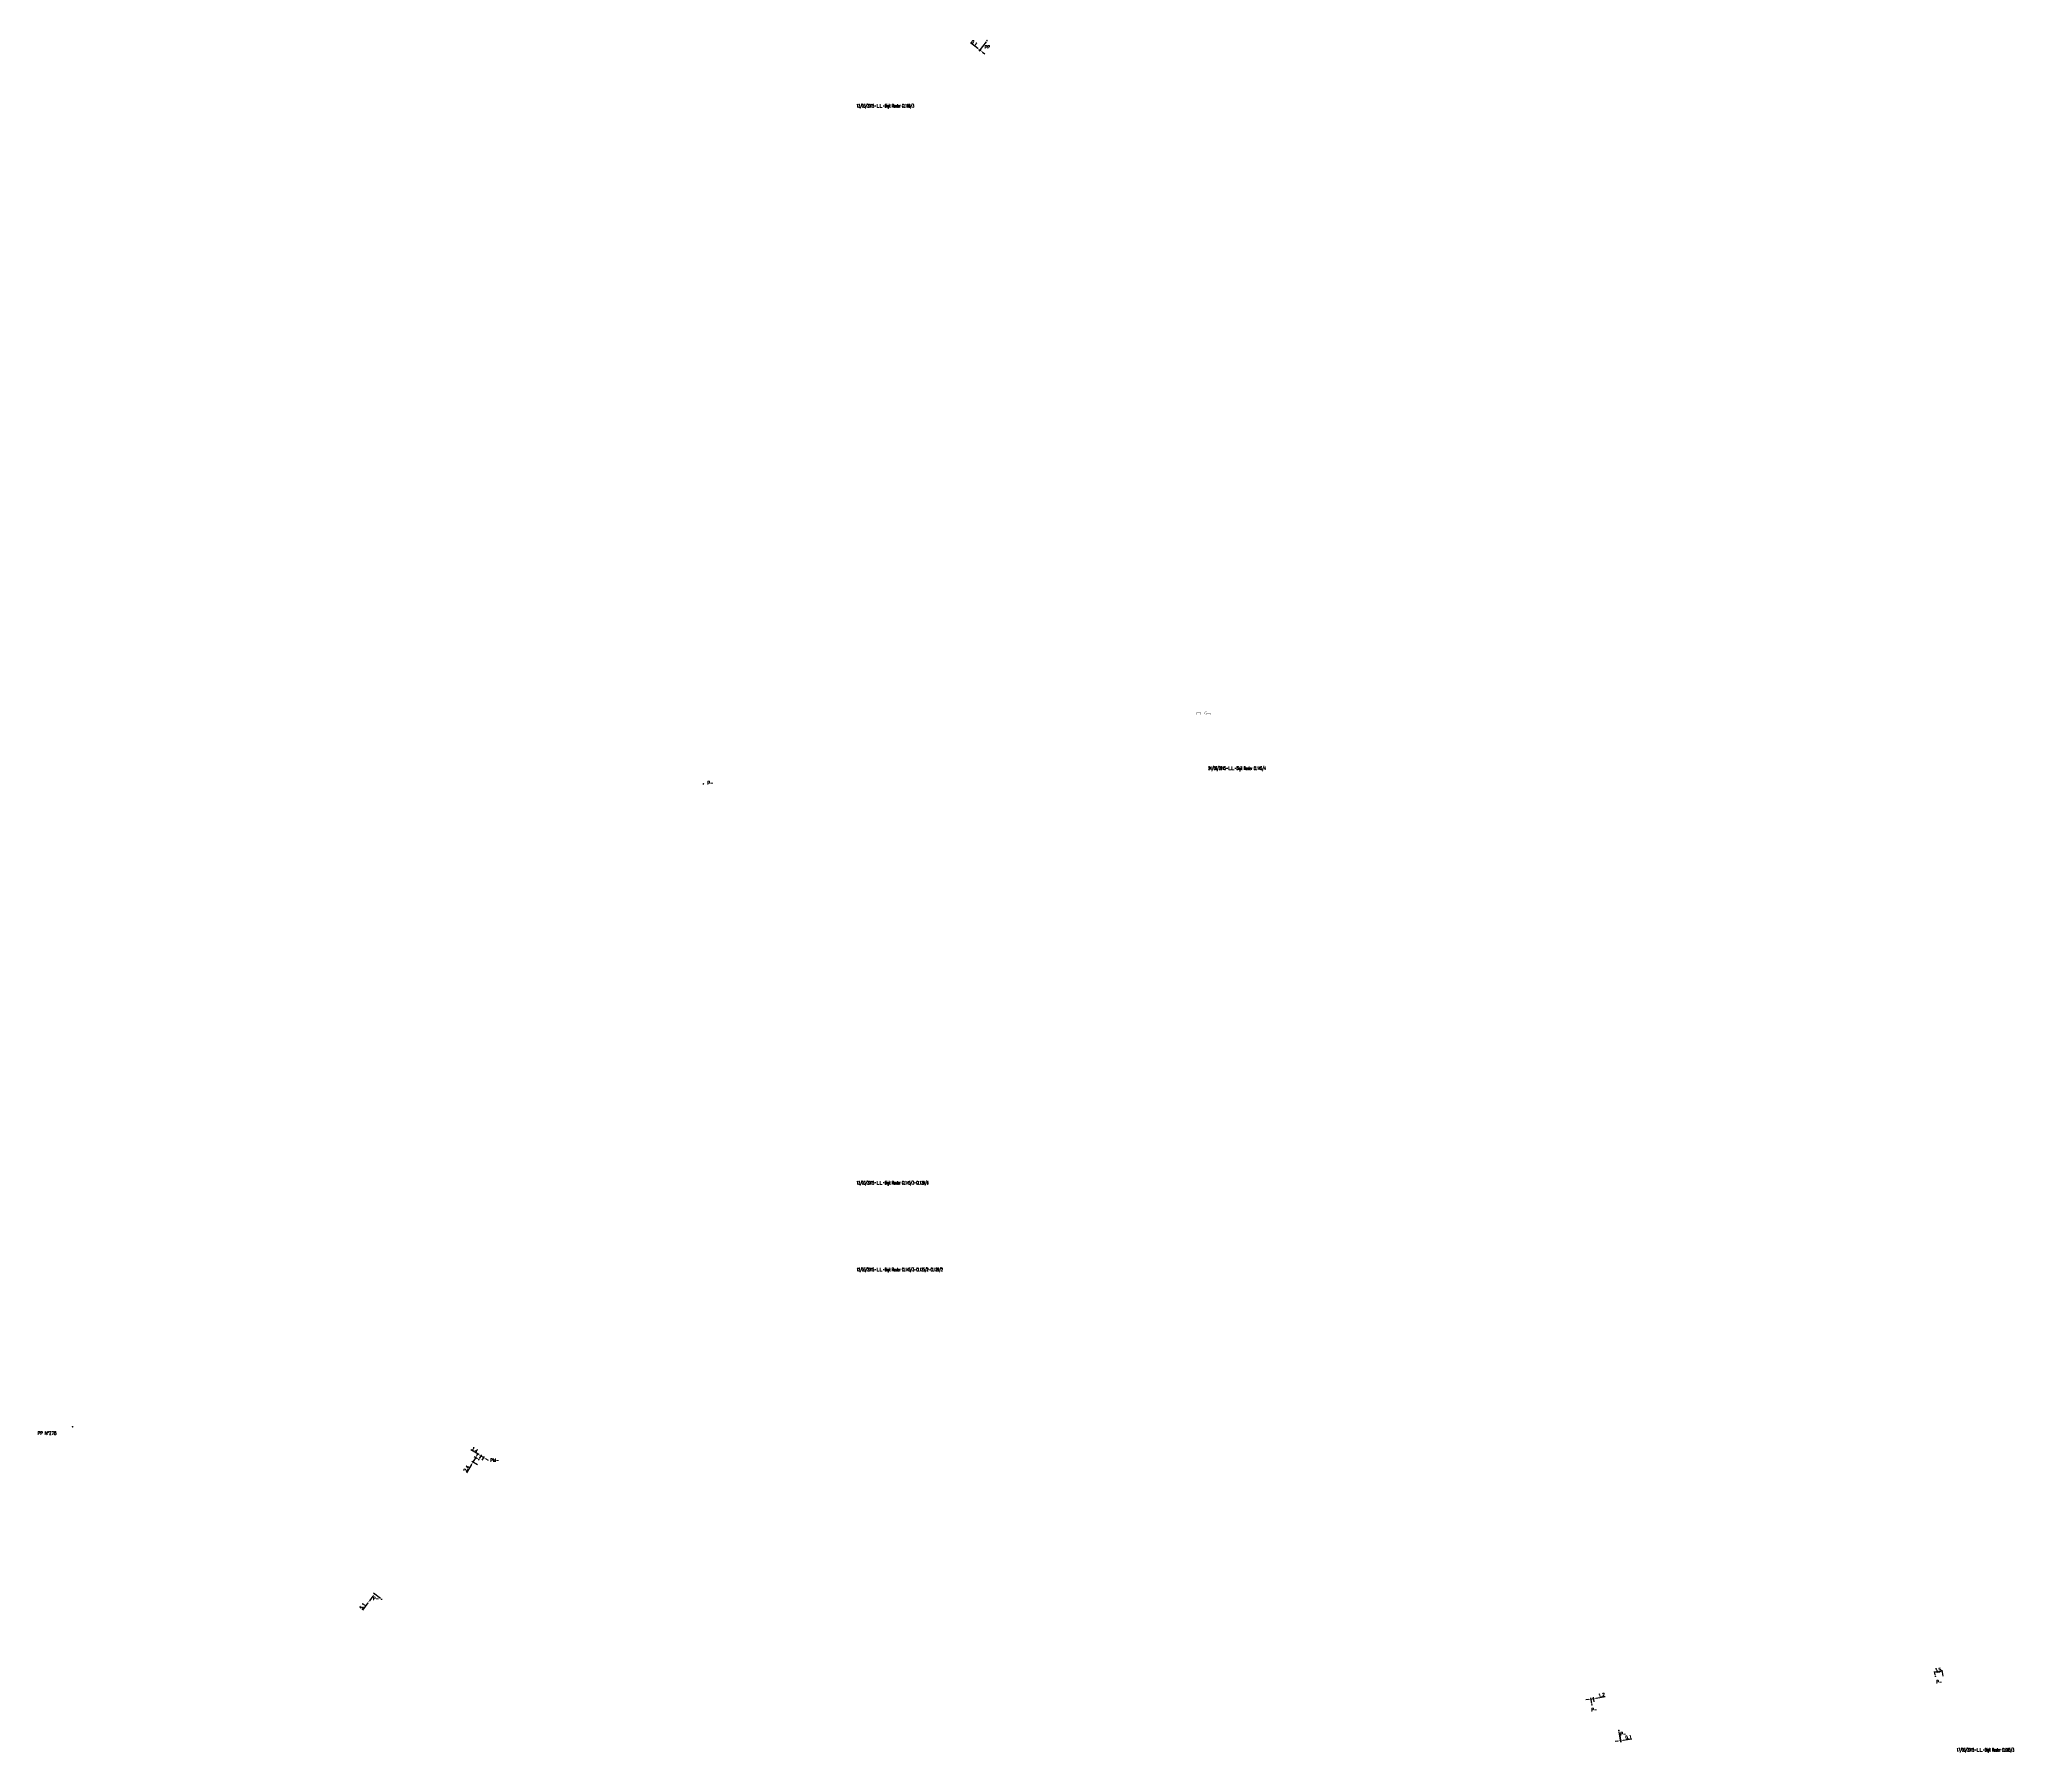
# Model space of a CAD drawing. Header units: millimetres. Extents: x 151068 to 151963, y 128015 to 128793.
import ezdxf
from ezdxf.enums import TextEntityAlignment as Align

# ---------------------------------------------------------------- set-up
doc = ezdxf.new("R2010")
doc.units = ezdxf.units.MM
doc.layers.get('0').update_dxf_attribs({"linetype": 'CONTINUOUS'})
doc.layers.get('Defpoints').update_dxf_attribs({"linetype": 'CONTINUOUS'})
doc.layers.add('P_100', color=32, linetype='CONTINUOUS')
doc.layers.add('P_300', color=7, linetype='CONTINUOUS')
doc.styles.get("Standard").update_dxf_attribs({"font": 'romans.shx', "width": 0.85})
doc.linetypes.add('P_IMP', pattern='A,5,-0.3,["||",Standard,S=1,R=0,X=0.35,Y=-0.5],-1.75', length=7.05)
doc.dimstyles.get("Standard").update_dxf_attribs({"dimtxt": 1.5, "dimasz": 1.2, "dimexe": 0.625, "dimexo": 0.625, "dimgap": 0.25, "dimtad": 1, "dimdec": 1, "dimzin": 0, "dimdsep": 46, "dimtxsty": 'Standard', "dimcen": -0.5, "dimadec": 0, "dimazin": 0, "dimtfac": 1, "dimtdec": 1, "dimtmove": 0, "dimatfit": 3, "dimfxl": 0, "dimtolj": 1, "dimtzin": 0, "dimarcsym": 0})

# ---------------------------------------------------------------- blocks, each defined once
blk = doc.blocks.new('*D3')
at = {"layer": 'Defpoints', "color": 0, "linetype": 'Continuous', "transparency": 16777216}
for p in [(151498.45, 128792.81), (151495.06, 128787.74), (151495.49, 128788.31)]:
    blk.add_point(p, dxfattribs=at)
at = {"layer": 'P_300', "color": 0, "linetype": 'Continuous', "lineweight": -2, "transparency": 16777216}
for p, q in [((151494.24, 128789.26), (151490.91, 128791.79)), ((151498.07, 128792.32), (151494.82, 128788.03)), ((151495.49, 128788.31), (151495.2, 128788.53)), ((151495.44, 128788.24), (151495.87, 128788.81)), ((151496.45, 128787.59), (151497.4, 128786.86))]:
    blk.add_line(p, q, dxfattribs=at)
at = {"layer": 'P_300', "color": 0, "linetype": 'Continuous', "transparency": 16777216}
for points in [[(151494.37, 128789.42), (151494.12, 128789.1), (151495.2, 128788.53)], [(151496.57, 128787.74), (151496.33, 128787.43), (151495.49, 128788.31)]]:
    blk.add_solid(points, dxfattribs=at)
at = {"layer": 'P_300', "color": 0, "linetype": 'Continuous', "transparency": 16777216, "insert": (151492.63, 128791.74), "char_height": 1.5, "attachment_point": 5, "rotation": 322.80727}
blk.add_mtext('\\A1;0.1', dxfattribs=at)
blk = doc.blocks.new('P_300_02')
at = {"color": 0, "linetype": 'Continuous', "const_width": 0.375}
blk.add_lwpolyline([(-0.19, 0, 1), (0.19, 0, 1)], format="xyb", close=True, dxfattribs=at)
at = {"color": 0, "linetype": 'Continuous', "width": 0.75}
blk.add_attdef('NUM', text='', height=2, dxfattribs=at).set_placement((2.44, 2.17), align=Align.MIDDLE)
at = {"color": 0, "linetype": 'Continuous', "width": 0.75, "flags": 3}
for tag, p in [('DEF_COUP', (0, -7.5)), ('DEF_LEG', (0, -5)), ('DEF_TYPE', (0, -10))]:
    blk.add_attdef(tag, text='', height=1.2, dxfattribs=at).set_placement(p, align=Align.MIDDLE)
blk = doc.blocks.new('GIS_MODF')
at = {"color": 0, "linetype": 'Continuous', "flags": 128}
for points in [[(-2.18, -0.01), (-1.68, -0.01)], [(1.52, -0.01), (2.02, -0.01)]]:
    blk.add_lwpolyline(points, dxfattribs=at)
at = {"color": 0, "linetype": 'Continuous', "width": 0.5}
blk.add_attdef('DATE', text='', height=1.5, dxfattribs=at).set_placement((-2.5, -0.8), align=Align.RIGHT)
at = {"color": 0, "linetype": 'Continuous', "width": 1.771291}
blk.add_attdef('USER', text='', height=1.5, dxfattribs=at).set_placement((-1.51, -0.8), (1.28, -0.8), align=Align.FIT)
at = {"color": 0, "linetype": 'Continuous', "width": 0.5}
blk.add_attdef('DESC', (2.29, -0.8), '', height=1.5, dxfattribs=at)
blk = doc.blocks.new('*D4')
at = {"layer": 'Defpoints', "color": 0, "linetype": 'Continuous', "transparency": 16777216}
for p in [(151217, 128082.62), (151217, 128082.62), (151223.28, 128084.28)]:
    blk.add_point(p, dxfattribs=at)
at = {"layer": 'P_300', "color": 0, "linetype": 'Continuous', "lineweight": -2, "transparency": 16777216}
for p, q in [((151217, 128082.62), (151214.59, 128079.41)), ((151219.34, 128085.74), (151217.72, 128083.58)), ((151222.78, 128084.65), (151219.55, 128087.07))]:
    blk.add_line(p, q, dxfattribs=at)
at = {"layer": 'P_300', "color": 0, "linetype": 'Continuous', "transparency": 16777216}
for points in [[(151217.56, 128083.7), (151217.88, 128083.46), (151217, 128082.62)], [(151219.18, 128085.86), (151219.5, 128085.62), (151220.06, 128086.7)]]:
    blk.add_solid(points, dxfattribs=at)
at = {"layer": 'P_300', "color": 0, "linetype": 'Continuous', "transparency": 16777216, "insert": (151214.63, 128081.13), "char_height": 1.5, "attachment_point": 5, "rotation": 53.13565}
blk.add_mtext('\\A1;5.1', dxfattribs=at)
blk = doc.blocks.new('P_300_01')
at = {"color": 0, "linetype": 'Continuous', "const_width": 0.375}
blk.add_lwpolyline([(-0.19, 0, 1), (0.19, 0, 1)], format="xyb", close=True, dxfattribs=at)
at = {"color": 0, "linetype": 'Continuous', "width": 0.75}
blk.add_attdef('NUM', text='', height=2, dxfattribs=at).set_placement((2.44, 2.17), align=Align.MIDDLE)
at = {"color": 0, "linetype": 'Continuous', "width": 0.75, "flags": 3}
for tag, p in [('DEF_COUP', (0, -7.5)), ('DEF_LEG', (0, -5)), ('DEF_TYPE', (0, -10))]:
    blk.add_attdef(tag, text='', height=1.2, dxfattribs=at).set_placement(p, align=Align.MIDDLE)
blk = doc.blocks.new('*D5')
at = {"layer": 'Defpoints', "color": 0, "linetype": 'Continuous', "transparency": 16777216}
for p in [(151264.76, 128146.65), (151267.48, 128147.77), (151267.48, 128145.03)]:
    blk.add_point(p, dxfattribs=at)
at = {"layer": 'P_300', "color": 0, "linetype": 'Continuous', "lineweight": -2, "transparency": 16777216}
for p, q in [((151264.15, 128145.62), (151261.87, 128141.82)), ((151266.95, 128145.35), (151264.23, 128146.97)), ((151265.97, 128148.67), (151264.76, 128146.65)), ((151266.95, 128148.09), (151265.43, 128148.99)), ((151266.59, 128149.7), (151267.2, 128150.73))]:
    blk.add_line(p, q, dxfattribs=at)
at = {"layer": 'P_300', "color": 0, "linetype": 'Continuous', "transparency": 16777216}
for points in [[(151263.98, 128145.73), (151264.32, 128145.52), (151264.76, 128146.65)], [(151266.41, 128149.8), (151266.76, 128149.6), (151265.97, 128148.67)]]:
    blk.add_solid(points, dxfattribs=at)
at = {"layer": 'P_300', "color": 0, "linetype": 'Continuous', "transparency": 16777216, "insert": (151261.84, 128143.72), "char_height": 1.5, "attachment_point": 5, "rotation": 59.13043}
blk.add_mtext('\\A1;2.4', dxfattribs=at)
blk = doc.blocks.new('*D6')
at = {"layer": 'Defpoints', "color": 0, "linetype": 'Continuous', "transparency": 16777216}
for p in [(151267.48, 128147.77), (151268.69, 128147.05), (151269.68, 128148.71)]:
    blk.add_point(p, dxfattribs=at)
at = {"layer": 'P_300', "color": 0, "linetype": 'Continuous', "lineweight": -2, "transparency": 16777216}
for p, q in [((151267.45, 128150.05), (151263.8, 128152.23)), ((151267.8, 128148.3), (151268.8, 128149.97)), ((151269.68, 128148.71), (151268.48, 128149.43)), ((151269.01, 128147.58), (151270, 128149.25)), ((151270.71, 128148.09), (151271.74, 128147.48))]:
    blk.add_line(p, q, dxfattribs=at)
at = {"layer": 'P_300', "color": 0, "linetype": 'Continuous', "transparency": 16777216}
for points in [[(151267.55, 128150.22), (151267.35, 128149.87), (151268.48, 128149.43)], [(151270.82, 128148.27), (151270.61, 128147.92), (151269.68, 128148.71)]]:
    blk.add_solid(points, dxfattribs=at)
at = {"layer": 'P_300', "color": 0, "linetype": 'Continuous', "transparency": 16777216, "insert": (151265.62, 128152.3), "char_height": 1.5, "attachment_point": 5, "rotation": 329.13043}
blk.add_mtext('\\A1;1.4', dxfattribs=at)
blk = doc.blocks.new('*D7')
at = {"layer": 'Defpoints', "color": 0, "linetype": 'Continuous', "transparency": 16777216}
for p in [(151774.15, 128039.15), (151773.42, 128036.33), (151774.5, 128037.11)]:
    blk.add_point(p, dxfattribs=at)
at = {"layer": 'P_300', "color": 0, "linetype": 'Continuous', "lineweight": -2, "transparency": 16777216}
for p, q in [((151771.79, 128038.75), (151770.61, 128038.54)), ((151773.31, 128036.95), (151772.87, 128039.56)), ((151772.97, 128038.95), (151774.15, 128039.15)), ((151774.4, 128037.72), (151774.05, 128039.77)), ((151775.34, 128039.35), (151779.47, 128040.05))]:
    blk.add_line(p, q, dxfattribs=at)
at = {"layer": 'P_300', "color": 0, "linetype": 'Continuous', "transparency": 16777216}
for points in [[(151771.75, 128038.94), (151771.82, 128038.55), (151772.97, 128038.95)], [(151775.3, 128039.55), (151775.37, 128039.15), (151774.15, 128039.15)]]:
    blk.add_solid(points, dxfattribs=at)
at = {"layer": 'P_300', "color": 0, "linetype": 'Continuous', "transparency": 16777216, "insert": (151777.83, 128040.79), "char_height": 1.5, "attachment_point": 5, "rotation": 9.67701}
blk.add_mtext('\\A1;1.2', dxfattribs=at)
blk = doc.blocks.new('*D8')
at = {"layer": 'Defpoints', "color": 0, "linetype": 'Continuous', "transparency": 16777216}
for p in [(151785.6, 128024.66), (151785.81, 128023.98), (151786.43, 128020.04)]:
    blk.add_point(p, dxfattribs=at)
at = {"layer": 'P_300', "color": 0, "linetype": 'Continuous', "lineweight": -2, "transparency": 16777216}
for p, q in [((151785.15, 128019.84), (151783.96, 128019.65)), ((151785.7, 128024.04), (151786.43, 128019.41)), ((151785.91, 128023.36), (151786.53, 128019.42)), ((151786.33, 128020.02), (151786.43, 128020.04)), ((151787.62, 128020.23), (151791.57, 128020.85))]:
    blk.add_line(p, q, dxfattribs=at)
at = {"layer": 'P_300', "color": 0, "linetype": 'Continuous', "transparency": 16777216}
for points in [[(151785.12, 128020.03), (151785.18, 128019.64), (151786.33, 128020.02)], [(151787.58, 128020.42), (151787.65, 128020.03), (151786.43, 128020.04)]]:
    blk.add_solid(points, dxfattribs=at)
at = {"layer": 'P_300', "color": 0, "linetype": 'Continuous', "transparency": 16777216, "insert": (151790.03, 128021.62), "char_height": 1.5, "attachment_point": 5, "rotation": 8.9352}
blk.add_mtext('\\A1;0.1', dxfattribs=at)
blk = doc.blocks.new('*D9')
at = {"layer": 'Defpoints', "color": 0, "linetype": 'Continuous', "transparency": 16777216}
for p in [(151929.53, 128049.29), (151932.7, 128051.51), (151933.18, 128048.67)]:
    blk.add_point(p, dxfattribs=at)
at = {"layer": 'P_300', "color": 0, "linetype": 'Continuous', "lineweight": -2, "transparency": 16777216}
for p, q in [((151929.42, 128049.9), (151929.14, 128051.54)), ((151930.43, 128051.12), (151931.52, 128051.31)), ((151933.08, 128049.29), (151932.6, 128052.12))]:
    blk.add_line(p, q, dxfattribs=at)
at = {"layer": 'P_300', "color": 0, "linetype": 'Continuous', "transparency": 16777216}
for points in [[(151930.4, 128051.32), (151930.47, 128050.92), (151929.25, 128050.92)], [(151931.48, 128051.5), (151931.55, 128051.11), (151932.7, 128051.51)]]:
    blk.add_solid(points, dxfattribs=at)
at = {"layer": 'P_300', "color": 0, "linetype": 'Continuous', "transparency": 16777216, "insert": (151930.71, 128052.18), "char_height": 1.5, "attachment_point": 5, "rotation": 9.62414}
blk.add_mtext('\\A1;3.5', dxfattribs=at)

msp = doc.modelspace()

# ---------------------------------------------------------------- linework, layer by layer
at = {"layer": 'P_100', "linetype": 'P_IMP', "ltscale": 0.5, "const_width": 0.1}
for points in [[(151593.72, 128486.49), (151593.72, 128487.23), (151595.7, 128487.23), (151595.69, 128486.49)], [(151597.77, 128486.64), (151597.25, 128486.93), (151597.88, 128488.06), (151598.4, 128487.85)], [(151598.27, 128486.48), (151598.27, 128486.96), (151600.08, 128486.96), (151600.08, 128486.48)]]:
    msp.add_lwpolyline(points, dxfattribs=at)

# ---------------------------------------------------------------- block references
at = {"layer": 'P_300', "linetype": 'Continuous'}
ref = msp.add_blockref('P_300_02', (151498.45, 128792.81), dxfattribs=dict(at, rotation=351.6389781943053))
ref.add_attrib('NUM', 'PP', dxfattribs={"layer": '0', "color": 0, "linetype": 'Continuous', "height": 1.5, "width": 0.75}).set_placement((151498.61, 128789.92), align=Align.MIDDLE)
ref = msp.add_blockref('GIS_MODF', (151449.68, 128763.25), dxfattribs=at)
ref.add_attrib('DATE', '12/03/2015', dxfattribs={"layer": '0', "color": 0, "linetype": 'Continuous', "height": 1.5, "width": 0.5}).set_placement((151447.18, 128762.45), align=Align.RIGHT)
ref.add_attrib('USER', 'LL', dxfattribs={"layer": '0', "color": 0, "linetype": 'Continuous', "height": 1.5, "width": 1.180861}).set_placement((151448.17, 128762.45), (151450.96, 128762.45), align=Align.FIT)
ref.add_attrib('DESC', 'Digit Raster CL160/3', (151451.97, 128762.45), dxfattribs={"layer": '0', "color": 0, "linetype": 'Continuous', "height": 1.5, "width": 0.5})
ref = msp.add_blockref('GIS_MODF', (151609.56, 128462.11), dxfattribs=at)
ref.add_attrib('DATE', '24/06/2015', dxfattribs={"layer": '0', "color": 0, "linetype": 'Continuous', "height": 1.5, "width": 0.5}).set_placement((151607.06, 128461.31), align=Align.RIGHT)
ref.add_attrib('USER', 'LL', dxfattribs={"layer": '0', "color": 0, "linetype": 'Continuous', "height": 1.5, "width": 1.180861}).set_placement((151608.05, 128461.31), (151610.84, 128461.31), align=Align.FIT)
ref.add_attrib('DESC', 'Digit Raster CL145/4', (151611.85, 128461.31), dxfattribs={"layer": '0', "color": 0, "linetype": 'Continuous', "height": 1.5, "width": 0.5})
at = {"layer": 'P_300'}
ref = msp.add_blockref('P_300_02', (151369.53, 128454.94), dxfattribs=at)
ref.add_attrib('NUM', 'P-', dxfattribs={"layer": '0', "color": 0, "linetype": 'Continuous', "height": 1.5, "width": 0.75}).set_placement((151372.7, 128455.37), align=Align.MIDDLE)
at = {"layer": 'P_300', "linetype": 'Continuous'}
ref = msp.add_blockref('GIS_MODF', (151449.68, 128273.72), dxfattribs=at)
ref.add_attrib('DATE', '12/03/2015', dxfattribs={"layer": '0', "color": 0, "linetype": 'Continuous', "height": 1.5, "width": 0.5}).set_placement((151447.18, 128272.92), align=Align.RIGHT)
ref.add_attrib('USER', 'LL', dxfattribs={"layer": '0', "color": 0, "linetype": 'Continuous', "height": 1.5, "width": 1.180861}).set_placement((151448.17, 128272.92), (151450.96, 128272.92), align=Align.FIT)
ref.add_attrib('DESC', 'Digit Raster CL145/3-CL120/6', (151451.97, 128272.92), dxfattribs={"layer": '0', "color": 0, "linetype": 'Continuous', "height": 1.5, "width": 0.5})
ref = msp.add_blockref('GIS_MODF', (151449.68, 128234.23), dxfattribs=at)
ref.add_attrib('DATE', '12/03/2015', dxfattribs={"layer": '0', "color": 0, "linetype": 'Continuous', "height": 1.5, "width": 0.5}).set_placement((151447.18, 128233.43), align=Align.RIGHT)
ref.add_attrib('USER', 'LL', dxfattribs={"layer": '0', "color": 0, "linetype": 'Continuous', "height": 1.5, "width": 1.180861}).set_placement((151448.17, 128233.43), (151450.96, 128233.43), align=Align.FIT)
ref.add_attrib('DESC', 'Digit Raster CL145/3-CL125/2-CL120/2', (151451.97, 128233.43), dxfattribs={"layer": '0', "color": 0, "linetype": 'Continuous', "height": 1.5, "width": 0.5})
at = {"layer": 'P_300'}
ref = msp.add_blockref('P_300_02', (151082.85, 128162.74), dxfattribs=at)
ref.add_attrib('NUM', 'PP N°278', dxfattribs={"layer": '0', "color": 0, "linetype": 'Continuous', "height": 1.5, "width": 0.75}).set_placement((151071.22, 128159.87), align=Align.MIDDLE)
ref = msp.add_blockref('P_300_01', (151267.48, 128147.77), dxfattribs=at)
ref.add_attrib('NUM', 'PM-', dxfattribs={"layer": '0', "color": 0, "linetype": 'Continuous', "height": 1.5, "width": 0.75}).set_placement((151274.71, 128147.54), align=Align.MIDDLE)
ref = msp.add_blockref('P_300_01', (151223.28, 128084.28), dxfattribs=at)
ref.add_attrib('NUM', 'P-', dxfattribs={"layer": '0', "color": 0, "linetype": 'Continuous', "height": 1.5, "width": 0.75}).set_placement((151220.72, 128084.6), align=Align.MIDDLE)
ref = msp.add_blockref('P_300_02', (151929.53, 128049.29), dxfattribs=at)
ref.add_attrib('NUM', 'P-', dxfattribs={"layer": '0', "color": 0, "linetype": 'Continuous', "height": 1.5, "width": 0.75}).set_placement((151931.23, 128046.75), align=Align.MIDDLE)
ref = msp.add_blockref('P_300_02', (151773.42, 128036.33), dxfattribs=at)
ref.add_attrib('NUM', 'P-', dxfattribs={"layer": '0', "color": 0, "linetype": 'Continuous', "height": 1.5, "width": 0.75}).set_placement((151774.43, 128034.11), align=Align.MIDDLE)
ref = msp.add_blockref('P_300_02', (151785.6, 128024.66), dxfattribs=at)
ref.add_attrib('NUM', 'P-', dxfattribs={"layer": '0', "color": 0, "linetype": 'Continuous', "height": 1.5, "width": 0.75}).set_placement((151787.62, 128023.17), align=Align.MIDDLE)
at = {"layer": 'P_300', "linetype": 'Continuous'}
ref = msp.add_blockref('GIS_MODF', (151949.68, 128015.9), dxfattribs=at)
ref.add_attrib('DATE', '17/03/2015', dxfattribs={"layer": '0', "color": 0, "linetype": 'Continuous', "height": 1.5, "width": 0.5}).set_placement((151947.18, 128015.1), align=Align.RIGHT)
ref.add_attrib('USER', 'LL', dxfattribs={"layer": '0', "color": 0, "linetype": 'Continuous', "height": 1.5, "width": 1.180861}).set_placement((151948.17, 128015.1), (151950.96, 128015.1), align=Align.FIT)
ref.add_attrib('DESC', 'Digit Raster CL065/3', (151951.97, 128015.1), dxfattribs={"layer": '0', "color": 0, "linetype": 'Continuous', "height": 1.5, "width": 0.5})

# ---------------------------------------------------------------- dimensions: what is measured, and where the dimension line sits
dim = msp.add_linear_dim(base=(151495.49, 128788.31), p1=(151498.45, 128792.81), p2=(151495.06, 128787.74), angle=142.80727, text='0.1', dimstyle='Standard', dxfattribs=at)
dim.commit()
dim.dimension.update_dxf_attribs({"geometry": '*D3', "text_midpoint": (151492.03, 128790.94), "dimtype": 160})
for base, p1, p2, angle, picture, middle in [((151269.68, 128148.71), (151267.48, 128147.77), (151268.69, 128147.05), 149.13043, '*D6', (151265.11, 128151.44)), ((151264.76, 128146.65), (151267.48, 128147.77), (151267.48, 128145.03), 59.13043, '*D5', (151262.7, 128143.21)), ((151217, 128082.62), (151223.28, 128084.28), (151217, 128082.62), 53.13565, '*D4', (151215.43, 128080.53)), ((151932.7, 128051.51), (151929.53, 128049.29), (151933.18, 128048.67), 189.62414, '*D9', (151930.88, 128051.2)), ((151774.15, 128039.15), (151773.42, 128036.33), (151774.5, 128037.11), 189.67701, '*D7', (151777.99, 128039.8)), ((151786.43, 128020.04), (151785.6, 128024.66), (151785.81, 128023.98), 188.9352, '*D8', (151790.19, 128020.63))]:
    dim = msp.add_linear_dim(base=base, p1=p1, p2=p2, angle=angle, dimstyle='Standard', dxfattribs=at)
    dim.commit()
    dim.dimension.update_dxf_attribs({"geometry": picture, "text_midpoint": middle, "dimtype": 160})

doc.saveas('drawing.dxf')
